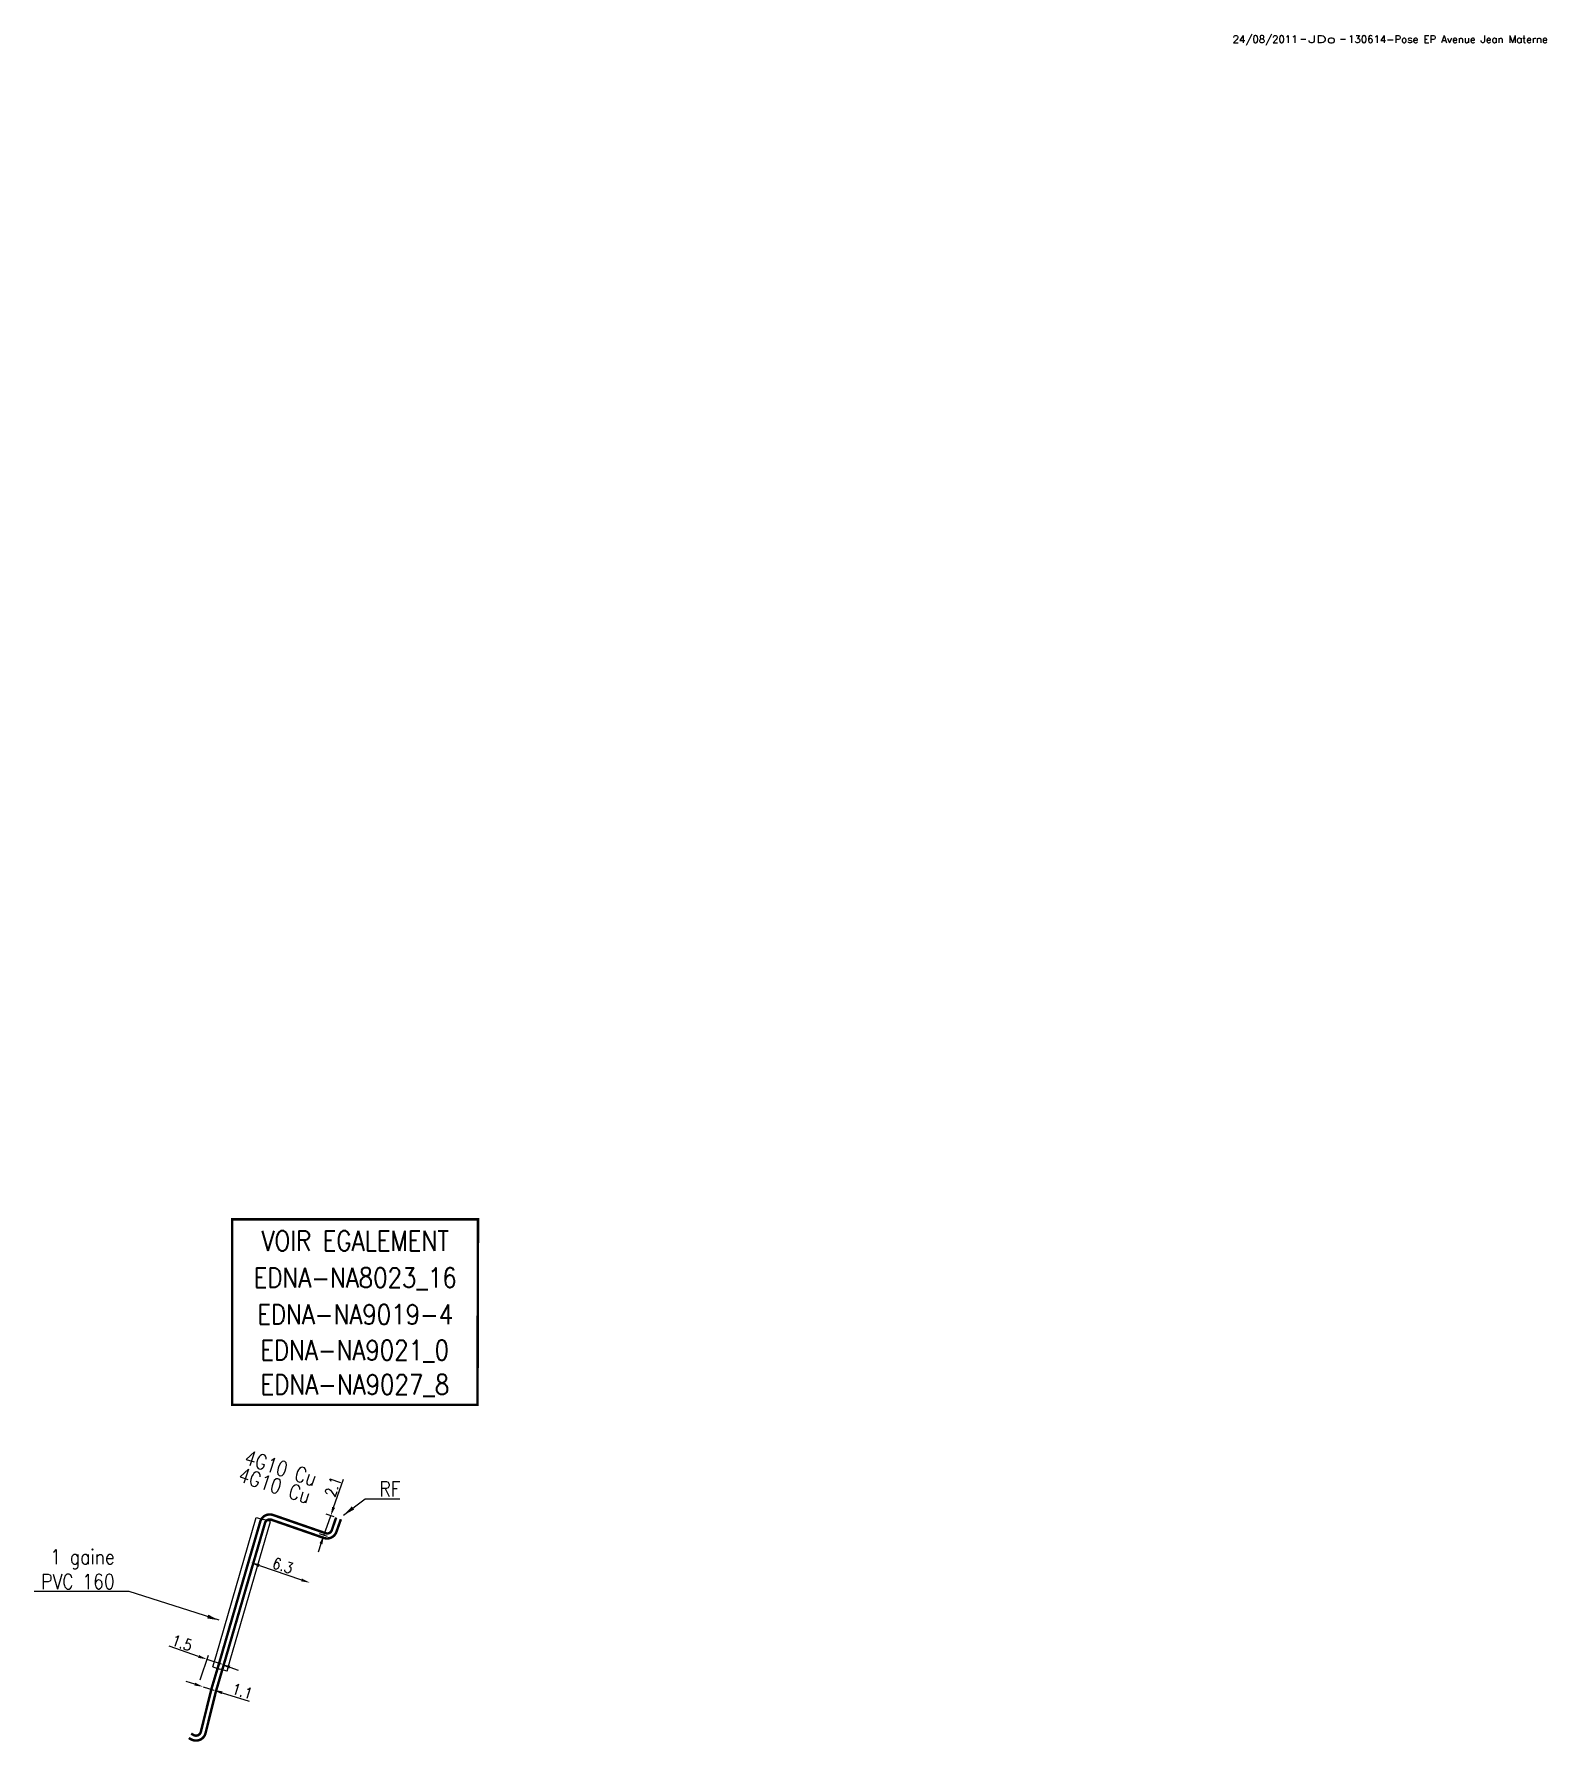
# Model space of a CAD drawing. Header units: millimetres. Extents: x 185116 to 185972, y 126995 to 127892.
# Drawn here: x 185819.5 to 185972.4, y 127317.2 to 127489.8 of the extents above; entities that cross this region are included whole.
import ezdxf
from ezdxf.enums import TextEntityAlignment as Align

# ---------------------------------------------------------------- set-up
doc = ezdxf.new("R2010")
doc.units = ezdxf.units.MM
doc.header["$PDMODE"] = 34
doc.linetypes.add('E_ST_Al', pattern=[2000, 1000, 1000])
doc.linetypes.add('E_ST_Cu', pattern=[2000, 1000, 1000])
doc.layers.get('0').update_dxf_attribs({"linetype": 'CONTINUOUS'})
doc.layers.get('Defpoints').update_dxf_attribs({"linetype": 'CONTINUOUS'})
for name, color, linetype in [('E_110', 1, 'CONTINUOUS'), ('E_400', 7, 'CONTINUOUS'), ('E_930', 7, 'CONTINUOUS')]:
    doc.layers.add(name, color=color, linetype=linetype)
doc.layers.add('E_910', color=7, linetype='CONTINUOUS', plot=False)
doc.styles.get("Standard").update_dxf_attribs({"font": 'romans.shx', "width": 0.85})
doc.dimstyles.get("Standard").update_dxf_attribs({"dimtxt": 1.5, "dimasz": 1.2, "dimexe": 0.625, "dimexo": 0.625, "dimgap": 0.25, "dimtad": 1, "dimdec": 1, "dimzin": 0, "dimdsep": 46, "dimtxsty": 'Standard', "dimcen": -0.5, "dimadec": 0, "dimazin": 0, "dimtfac": 1, "dimtdec": 1, "dimtmove": 0, "dimatfit": 3, "dimfxl": 0, "dimtolj": 1, "dimtzin": 0, "dimarcsym": 0})

msp = doc.modelspace()

# ---------------------------------------------------------------- texts
at = {"layer": 'E_110', "linetype": 'E_ST_Al', "width": 0.85}
for p in [(185844.39, 127344.85), (185843.78, 127343.09)]:
    msp.add_text('4G10 Cu', height=1.5, rotation=341.9959, dxfattribs=at).set_placement(p, align=Align.MIDDLE)
at = {"layer": 'E_110', "linetype": 'Continuous', "insert": (185854.36, 127342.74), "char_height": 1.5, "attachment_point": 4}
msp.add_mtext('RF', dxfattribs=at)
at = {"layer": 'E_400', "insert": (185827.6, 127334.63), "char_height": 1.5, "attachment_point": 6}
msp.add_mtext('1 gaine\\PPVC 160 ', dxfattribs=at)
at = {"layer": 'E_930', "width": 0.85}
for s, p in [('VOIR EGALEMENT', (185851.91, 127366.82)), ('EDNA-NA8023_16', (185851.91, 127363.09)), ('EDNA-NA9019-4', (185851.91, 127359.38)), ('EDNA-NA9021_0', (185851.85, 127355.77)), ('EDNA-NA9027_8', (185851.88, 127352.3))]:
    msp.add_text(s, height=2, dxfattribs=at).set_placement(p, align=Align.CENTER)

# ---------------------------------------------------------------- blocks, each defined once
blk = doc.blocks.new('*D13')
at = {"layer": 'Defpoints', "color": 0, "linetype": 'Continuous', "transparency": 16777216}
for p in [(185836.56, 127322.75), (185836.56, 127322.75), (185837.61, 127322.42)]:
    blk.add_point(p, dxfattribs=at)
at = {"layer": 'E_110', "color": 0, "linetype": 'Continuous', "lineweight": -2, "transparency": 16777216}
for p, q in [((185835.7, 127323.02), (185834.84, 127323.28)), ((185836.56, 127322.75), (185837.61, 127322.42)), ((185838.47, 127322.15), (185841.21, 127321.28))]:
    blk.add_line(p, q, dxfattribs=at)
at = {"layer": 'E_110', "color": 0, "linetype": 'Continuous', "transparency": 16777216}
for points in [[(185835.75, 127323.16), (185835.66, 127322.87), (185836.56, 127322.75)], [(185838.51, 127322.29), (185838.42, 127322), (185837.61, 127322.42)]]:
    blk.add_solid(points, dxfattribs=at)
at = {"layer": 'E_110', "color": 0, "linetype": 'Continuous', "transparency": 16777216, "insert": (185840.49, 127322.3), "char_height": 1.125, "attachment_point": 5, "rotation": 342.5456}
blk.add_mtext('\\A1;1.1', dxfattribs=at)
blk = doc.blocks.new('*D14')
at = {"layer": 'Defpoints', "color": 0, "linetype": 'Continuous', "transparency": 16777216}
for p in [(185841.37, 127335.3), (185847.34, 127333.26), (185847.34, 127333.26)]:
    blk.add_point(p, dxfattribs=at)
at = {"layer": 'E_110', "color": 0, "linetype": 'Continuous', "lineweight": -2, "transparency": 16777216}
blk.add_line((185842.23, 127335), (185846.48, 127333.55), dxfattribs=at)
at = {"layer": 'E_110', "color": 0, "linetype": 'Continuous', "transparency": 16777216}
for points in [[(185842.27, 127335.15), (185842.18, 127334.86), (185841.37, 127335.3)], [(185846.53, 127333.69), (185846.44, 127333.41), (185847.34, 127333.26)]]:
    blk.add_solid(points, dxfattribs=at)
at = {"layer": 'E_110', "color": 0, "linetype": 'Continuous', "transparency": 16777216, "insert": (185844.6, 127334.99), "char_height": 1.125, "attachment_point": 5, "rotation": 341.132}
blk.add_mtext('\\A1;6.3', dxfattribs=at)
blk = doc.blocks.new('*D15')
at = {"layer": 'Defpoints', "color": 0, "linetype": 'Continuous', "transparency": 16777216}
for p in [(185849.44, 127340.03), (185850.23, 127339.77), (185849.54, 127337.78)]:
    blk.add_point(p, dxfattribs=at)
at = {"layer": 'E_110', "color": 0, "linetype": 'Continuous', "lineweight": -2, "transparency": 16777216}
for p, q in [((185849.73, 127340.88), (185850.72, 127343.72)), ((185848.75, 127338.05), (185849.44, 127340.03)), ((185849.79, 127339.91), (185848.99, 127340.18)), ((185848.45, 127337.2), (185848.16, 127336.35)), ((185849.1, 127337.93), (185848.31, 127338.2))]:
    blk.add_line(p, q, dxfattribs=at)
at = {"layer": 'E_110', "color": 0, "linetype": 'Continuous', "transparency": 16777216}
for points in [[(185849.59, 127340.93), (185849.88, 127340.83), (185849.44, 127340.03)], [(185848.31, 127337.25), (185848.6, 127337.15), (185848.75, 127338.05)]]:
    blk.add_solid(points, dxfattribs=at)
at = {"layer": 'E_110', "color": 0, "linetype": 'Continuous', "transparency": 16777216, "insert": (185849.67, 127342.97), "char_height": 1.125, "attachment_point": 5, "rotation": 70.8584}
blk.add_mtext('\\A1;2.1', dxfattribs=at)
blk = doc.blocks.new('GIS_MODF')
at = {"color": 0, "linetype": 'Continuous', "flags": 128}
for points in [[(-2.26, -0.01), (-1.76, -0.01)], [(1.76, -0.01), (2.26, -0.01)]]:
    blk.add_lwpolyline(points, dxfattribs=at)
at = {"color": 0, "linetype": 'Continuous'}
blk.add_attdef('DATE', text='', height=0.75, dxfattribs=at).set_placement((-2.58, -0.39), align=Align.RIGHT)
at = {"color": 0, "linetype": 'Continuous', "width": 3.590909}
blk.add_attdef('USER', text='', height=0.75, dxfattribs=at).set_placement((-1.52, -0.39), (1.31, -0.39), align=Align.FIT)
at = {"color": 0, "linetype": 'Continuous'}
blk.add_attdef('DESC', (2.53, -0.39), '', height=0.75, dxfattribs=at)
blk = doc.blocks.new('*D17')
at = {"layer": 'Defpoints', "color": 0, "linetype": 'Continuous', "transparency": 16777216}
for p in [(185836.94, 127325.52), (185838.39, 127325.02), (185836.1, 127323)]:
    blk.add_point(p, dxfattribs=at)
at = {"layer": 'E_110', "color": 0, "linetype": 'Continuous', "lineweight": -2, "transparency": 16777216}
for p, q in [((185836.09, 127325.81), (185833.12, 127326.84)), ((185836.25, 127323.44), (185837.09, 127325.96)), ((185838.39, 127325.02), (185836.94, 127325.52)), ((185839.24, 127324.73), (185840.09, 127324.43))]:
    blk.add_line(p, q, dxfattribs=at)
at = {"layer": 'E_110', "color": 0, "linetype": 'Continuous', "transparency": 16777216}
for points in [[(185836.14, 127325.95), (185836.04, 127325.67), (185836.94, 127325.52)], [(185839.28, 127324.87), (185839.19, 127324.58), (185838.39, 127325.02)]]:
    blk.add_solid(points, dxfattribs=at)
at = {"layer": 'E_110', "color": 0, "linetype": 'Continuous', "transparency": 16777216, "insert": (185834.42, 127327.18), "char_height": 1.125, "attachment_point": 5, "rotation": 340.9761}
blk.add_mtext('\\A1;1.5', dxfattribs=at)

# ---------------------------------------------------------------- dimensions: what is measured, and where the dimension line sits
at = {"layer": 'E_110', "linetype": 'Continuous'}
for base, p1, p2, angle, picture, middle in [((185849.44, 127340.03), (185849.54, 127337.78), (185850.23, 127339.77), 250.8584, '*D15', (185850.37, 127342.73)), ((185836.94, 127325.52), (185838.39, 127325.02), (185836.1, 127323), 340.9761, '*D17', (185834.18, 127326.47)), ((185836.56, 127322.75), (185837.61, 127322.42), (185836.56, 127322.75), 342.5456, '*D13', (185840.27, 127321.58))]:
    dim = msp.add_linear_dim(base=base, p1=p1, p2=p2, angle=angle, dimstyle='Standard', override={"dimscale": 0.75}, dxfattribs=at)
    dim.commit()
    dim.dimension.update_dxf_attribs({"geometry": picture, "text_midpoint": middle, "dimtype": 160})
dim = msp.add_linear_dim(base=(185847.34, 127333.26), p1=(185841.37, 127335.3), p2=(185847.34, 127333.26), angle=161.132, dimstyle='Standard', override={"dimscale": 0.75}, dxfattribs=at)
dim.commit()
dim.dimension.update_dxf_attribs({"geometry": '*D14', "text_midpoint": (185844.6, 127334.99)})

# ---------------------------------------------------------------- linework, layer by layer
at = {"layer": 'E_110', "linetype": 'E_ST_Cu', "flags": 128}
for points in [[(185835.09, 127317.57, 0.25, 0.25, 0), (185835.35, 127317.43, 0.25, 0.25, 0.490997), (185836.79, 127318.07, 0.25, 0.25, 0), (185837.85, 127322.34, 0.25, 0.25, -0.011662), (185837.86, 127322.36, 0.25, 0.25, 0), (185838.62, 127324.95, 0.25, 0.25, 0), (185841.61, 127335.23, 0.25, 0.25, 0), (185842.8, 127339.3, 0.25, 0.25, -0.429061), (185843.44, 127339.63, 0.25, 0.25, 0), (185848.75, 127337.79, 0.25, 0.25, 0.414037), (185850.02, 127338.41, 0.25, 0.25, 0), (185850.47, 127339.68, 0, 0, 0)], [(185835.33, 127318.01, 0.25, 0.25, 0), (185835.59, 127317.87, 0.25, 0.25, 0.490997), (185836.31, 127318.19, 0.25, 0.25, 0), (185837.37, 127322.47, 0.25, 0.25, -0.011662), (185837.37, 127322.49, 0.25, 0.25, 0), (185838.15, 127325.09, 0.25, 0.25, 0), (185841.13, 127335.37, 0.25, 0.25, 0), (185842.32, 127339.44, 0.25, 0.25, -0.429061), (185843.61, 127340.11, 0.25, 0.25, 0), (185848.92, 127338.27, 0.25, 0.25, 0.414037), (185849.55, 127338.57, 0.25, 0.25, 0), (185849.99, 127339.85, 0, 0, 0)]]:
    msp.add_lwpolyline(points, format="xyseb", dxfattribs=at)
at = {"layer": 'E_400', "color": 7, "linetype": 'CONTINUOUS'}
for p, q in [((185837.85, 127325.86), (185841.91, 127339.86)), ((185839.29, 127325.44), (185843.36, 127339.44)), ((185841.91, 127339.86), (185842.63, 127339.65)), ((185843.36, 127339.44), (185842.63, 127339.65)), ((185837.52, 127324.75), (185837.85, 127325.86)), ((185838.96, 127324.33), (185839.29, 127325.44)), ((185837.52, 127324.75), (185838.24, 127324.54)), ((185838.96, 127324.33), (185838.24, 127324.54))]:
    msp.add_line(p, q, dxfattribs=at)
at = {"layer": 'E_930', "const_width": 0.25}
msp.add_lwpolyline([(185839.48, 127369.99), (185864.33, 127369.99), (185864.28, 127351.25), (185839.48, 127351.25)], close=True, dxfattribs=at)

# ---------------------------------------------------------------- block references
at = {"layer": 'E_910'}
ref = msp.add_blockref('GIS_MODF', (185949.77, 127489.25), dxfattribs=at)
ref.add_attrib('DATE', '24/08/2011', dxfattribs={"layer": '0', "color": 0, "linetype": 'Continuous', "height": 0.75}).set_placement((185947.18, 127488.86), align=Align.RIGHT)
ref.add_attrib('USER', 'JDo', dxfattribs={"layer": '0', "color": 0, "linetype": 'Continuous', "height": 0.75, "width": 1.490566}).set_placement((185948.25, 127488.86), (185951.07, 127488.86), align=Align.FIT)
ref.add_attrib('DESC', '130614-Pose EP Avenue Jean Materne', (185952.29, 127488.86), dxfattribs={"layer": '0', "color": 0, "linetype": 'Continuous', "height": 0.75})

msp.set_redraw_order([(e.dxf.handle, doc.entitydb.next_handle()) for e in msp.query("TEXT MTEXT ATTDEF DIMENSION ARC_DIMENSION")])  # texts and dimensions are drawn at this point

# ---------------------------------------------------------------- leaders
at = {"layer": 'E_110', "linetype": 'Continuous', "annotation_type": 0, "has_hookline": 1, "hookline_direction": 0, "text_width": 2.06}
msp.add_leader([(185850.74, 127340.09), (185852.91, 127341.74), (185854.11, 127341.74)], dimstyle='Standard', dxfattribs=at)
at = {"layer": 'E_400', "annotation_type": 0, "has_hookline": 1, "hookline_direction": 1, "text_width": 8.14}
msp.add_leader([(185838.15, 127329.48), (185829.05, 127332.38), (185827.85, 127332.38)], dimstyle='Standard', dxfattribs=at)

doc.saveas('drawing.dxf')
